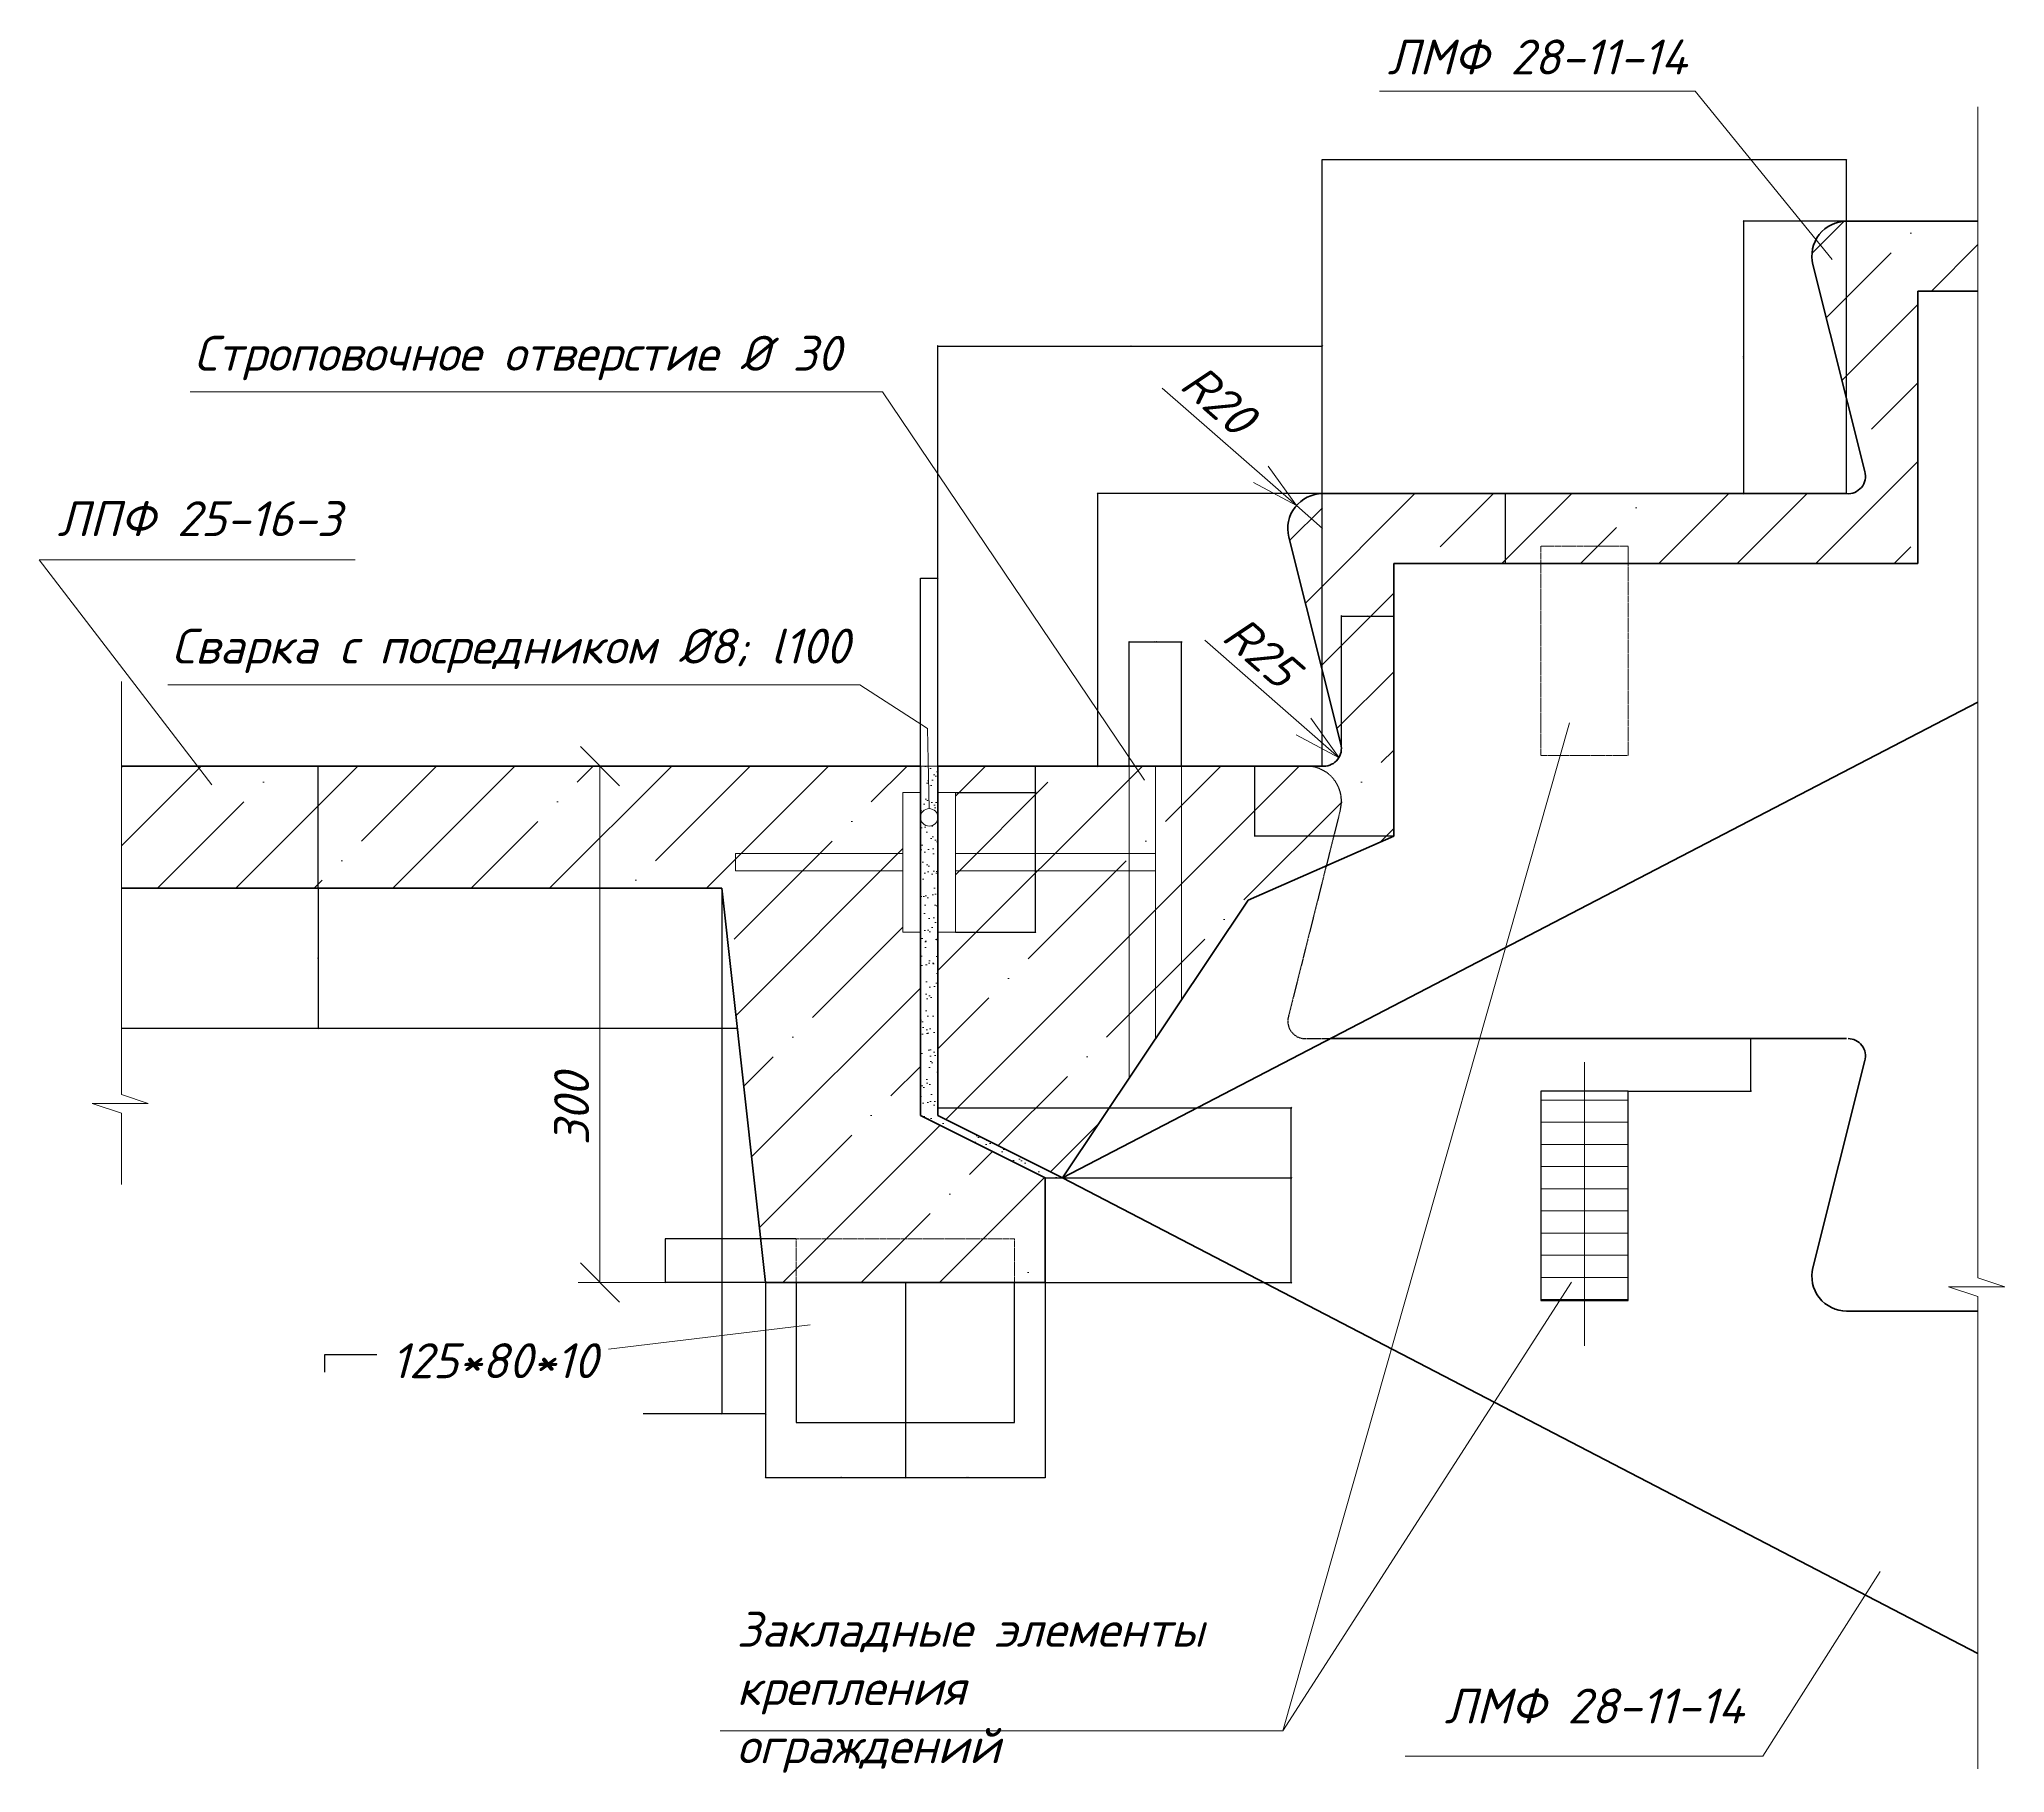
# Model space of a CAD drawing. Header units: millimetres. Extents: x -10163 to 1081624, y -5450 to 417560.
# Drawn here: x 384782 to 390407, y 36183 to 41145 of the extents above; entities that cross this region are included whole.
import ezdxf

# ---------------------------------------------------------------- set-up
doc = ezdxf.new("R2010")
doc.units = ezdxf.units.MM
doc.header["$PDMODE"] = 35
doc.linetypes.add('JIS_02_1.0', pattern=[2, 1, -1])
doc.styles.add('2', font='isocpeui.ttf', dxfattribs={"height": 2})
doc.dimstyles.new('Узлы', dxfattribs={"dimtxt": 2.5, "dimasz": 2.25, "dimexe": 1.25, "dimexo": 0.625, "dimtad": 1, "dimdec": 0, "dimlfac": 10, "dimtxsty": '2', "dimblk": 'OBLIQUE', "dimcen": 2.5, "dimadec": 0, "dimazin": 0, "dimtfac": 1, "dimtdec": 0, "dimtmove": 0, "dimatfit": 3, "dimldrblk": 'OBLIQUE', "dimfxl": 1.25, "dimarcsym": 0})
pattern_1 = [(45, (334797.16, 16455.45), (-224.5064, 224.5064), []), (45, (335021.66, 16455.45), (-224.5064, 224.5064), [396.875, -79.375, 0, -79.375])]

# ---------------------------------------------------------------- blocks, each defined once
blk = doc.blocks.new('_Oblique')
at = {"color": 0, "linetype": 'ByBlock', "lineweight": -2}
blk.add_line((-0.5, -0.5), (0.5, 0.5), dxfattribs=at)
blk = doc.blocks.new('*D1001')
at = {"color": 0, "lineweight": -2, "transparency": 16777216}
for p, q in [((388602.9, 39844.7), (387810, 39844.7)), ((387811.3, 39064.7), (387811.3, 39844.7)), ((387981.6, 39064.7), (387810, 39064.7))]:
    blk.add_line(p, q, dxfattribs=at)
at = {"layer": 'Defpoints', "color": 0, "transparency": 16777216}
for p in [(387811.3, 39844.7), (388603.5, 39844.7), (387982.2, 39064.7)]:
    blk.add_point(p, dxfattribs=at)
at = {"color": 0, "lineweight": -2, "transparency": 16777216, "xscale": 2.25, "yscale": 2.25, "zscale": 2.25}
for p, rotation in [((387811.3, 39844.7), 90), ((387811.3, 39064.7), 270)]:
    blk.add_blockref('_Oblique', p, dxfattribs=dict(at, rotation=rotation))
at = {"color": 0, "lineweight": 13, "transparency": 16777216, "insert": (387809.6, 39593.3), "char_height": 2, "attachment_point": 5, "rotation": 90, "style": '2'}
blk.add_mtext('7800', dxfattribs=at)
blk = doc.blocks.new('*D1002')
at = {"color": 0, "lineweight": -2, "transparency": 16777216}
for p, q in [((387354.1, 39065.3), (387354.1, 40268.5)), ((387354.1, 40267.2), (388454.1, 40267.2)), ((388454.1, 39065.3), (388454.1, 40268.5))]:
    blk.add_line(p, q, dxfattribs=at)
at = {"layer": 'Defpoints', "color": 0, "transparency": 16777216}
for p in [(388454.1, 40267.2), (387354.1, 39064.7), (388454.1, 39064.7)]:
    blk.add_point(p, dxfattribs=at)
at = {"color": 0, "lineweight": -2, "transparency": 16777216, "xscale": 2.25, "yscale": 2.25, "zscale": 2.25, "rotation": 180}
blk.add_blockref('_Oblique', (387354.1, 40267.2), dxfattribs=at)
at = {"color": 0, "lineweight": -2, "transparency": 16777216, "xscale": 2.25, "yscale": 2.25, "zscale": 2.25}
blk.add_blockref('_Oblique', (388454.1, 40267.2), dxfattribs=at)
at = {"color": 0, "lineweight": 13, "transparency": 16777216, "insert": (387904.1, 40268.9), "char_height": 2, "attachment_point": 5, "style": '2'}
blk.add_mtext('11000', dxfattribs=at)
blk = doc.blocks.new('*D1003')
at = {"color": 0, "lineweight": -2, "transparency": 16777216}
for p, q in [((385580.7, 38715.4), (385580.7, 39064.7)), ((385581.4, 39064.7), (385582, 39064.7)), ((385581.4, 38715.4), (385582, 38715.4))]:
    blk.add_line(p, q, dxfattribs=at)
at = {"layer": 'Defpoints', "color": 0, "transparency": 16777216}
for p in [(385580.7, 39064.7), (385580.7, 39064.7), (385580.7, 38715.4)]:
    blk.add_point(p, dxfattribs=at)
at = {"color": 0, "lineweight": -2, "transparency": 16777216, "xscale": 2.25, "yscale": 2.25, "zscale": 2.25}
for p, rotation in [((385580.7, 39064.7), 90), ((385580.7, 38715.4), 270)]:
    blk.add_blockref('_Oblique', p, dxfattribs=dict(at, rotation=rotation))
at = {"color": 0, "lineweight": 13, "transparency": 16777216, "insert": (385579.1, 38890.1), "char_height": 2, "attachment_point": 5, "rotation": 90, "style": '2'}
blk.add_mtext('3492', dxfattribs=at)
blk = doc.blocks.new('*D1004')
at = {"color": 0, "lineweight": -2, "transparency": 16777216}
for p, q in [((385580.9, 38715.4), (385580.9, 38314.7)), ((385581.4, 38715.4), (385582.2, 38715.4)), ((385581.4, 38314.7), (385582.2, 38314.7))]:
    blk.add_line(p, q, dxfattribs=at)
at = {"layer": 'Defpoints', "color": 0, "transparency": 16777216}
for p in [(385580.7, 38715.4), (385580.7, 38314.7), (385580.9, 38314.7)]:
    blk.add_point(p, dxfattribs=at)
at = {"color": 0, "lineweight": -2, "transparency": 16777216, "xscale": 2.25, "yscale": 2.25, "zscale": 2.25}
for p, rotation in [((385580.9, 38715.4), 90), ((385580.9, 38314.7), 270)]:
    blk.add_blockref('_Oblique', p, dxfattribs=dict(at, rotation=rotation))
at = {"color": 0, "lineweight": 13, "transparency": 16777216, "insert": (385579.3, 38515.1), "char_height": 2, "attachment_point": 5, "rotation": 90, "style": '2'}
blk.add_mtext('4008', dxfattribs=at)
blk = doc.blocks.new('*D1005')
at = {"color": 0, "lineweight": -2, "transparency": 16777216}
for p, q in [((387304.1, 38733.6), (387304.1, 39603.2)), ((387354.1, 39601.9), (387304.1, 39601.9)), ((387354.1, 38733.6), (387354.1, 39603.2))]:
    blk.add_line(p, q, dxfattribs=at)
at = {"layer": 'Defpoints', "color": 0, "transparency": 16777216}
for p in [(387304.1, 39601.9), (387304.1, 38733), (387354.1, 38733)]:
    blk.add_point(p, dxfattribs=at)
at = {"color": 0, "lineweight": -2, "transparency": 16777216, "xscale": 2.25, "yscale": 2.25, "zscale": 2.25, "rotation": 180}
blk.add_blockref('_Oblique', (387304.1, 39601.9), dxfattribs=at)
at = {"color": 0, "lineweight": -2, "transparency": 16777216, "xscale": 2.25, "yscale": 2.25, "zscale": 2.25}
blk.add_blockref('_Oblique', (387354.1, 39601.9), dxfattribs=at)
at = {"color": 0, "lineweight": 13, "transparency": 16777216, "insert": (387329.1, 39603.5), "char_height": 2, "attachment_point": 5, "style": '2'}
blk.add_mtext('500', dxfattribs=at)
blk = doc.blocks.new('*D1006')
at = {"color": 0, "lineweight": -2, "transparency": 16777216}
for p, q in [((386861, 37585.6), (386861, 37027.2)), ((387261, 37585.6), (387261, 37027.2)), ((386861, 37028.4), (387261, 37028.4))]:
    blk.add_line(p, q, dxfattribs=at)
at = {"layer": 'Defpoints', "color": 0, "transparency": 16777216}
for p in [(386861, 37586.3), (387261, 37586.3), (387261, 37028.4)]:
    blk.add_point(p, dxfattribs=at)
at = {"color": 0, "lineweight": -2, "transparency": 16777216, "xscale": 2.25, "yscale": 2.25, "zscale": 2.25, "rotation": 180}
blk.add_blockref('_Oblique', (386861, 37028.4), dxfattribs=at)
at = {"color": 0, "lineweight": -2, "transparency": 16777216, "xscale": 2.25, "yscale": 2.25, "zscale": 2.25}
blk.add_blockref('_Oblique', (387261, 37028.4), dxfattribs=at)
at = {"color": 0, "lineweight": 13, "transparency": 16777216, "insert": (387076, 37030), "char_height": 2, "attachment_point": 5, "style": '2'}
blk.add_mtext('4000', dxfattribs=at)
blk = doc.blocks.new('*D1007')
at = {"color": 0, "lineweight": -2, "transparency": 16777216}
for p, q in [((387661, 37585.6), (387661, 37027.2)), ((387261, 37210), (387261, 37027.2)), ((387261, 37028.4), (387661, 37028.4))]:
    blk.add_line(p, q, dxfattribs=at)
at = {"layer": 'Defpoints', "color": 0, "transparency": 16777216}
for p in [(387661, 37586.3), (387261, 37210.6), (387661, 37028.4)]:
    blk.add_point(p, dxfattribs=at)
at = {"color": 0, "lineweight": -2, "transparency": 16777216, "xscale": 2.25, "yscale": 2.25, "zscale": 2.25, "rotation": 180}
blk.add_blockref('_Oblique', (387261, 37028.4), dxfattribs=at)
at = {"color": 0, "lineweight": -2, "transparency": 16777216, "xscale": 2.25, "yscale": 2.25, "zscale": 2.25}
blk.add_blockref('_Oblique', (387661, 37028.4), dxfattribs=at)
at = {"color": 0, "lineweight": 13, "transparency": 16777216, "insert": (387437.6, 37030), "char_height": 2, "attachment_point": 5, "style": '2'}
blk.add_mtext('4000', dxfattribs=at)
blk = doc.blocks.new('*D1008')
at = {"color": 0, "lineweight": -2, "transparency": 16777216}
for p, q in [((386735.9, 38714.3), (386735.9, 37209.3)), ((386861, 37585.6), (386861, 37209.3)), ((386735.9, 37210.6), (386510.5, 37210.6)), ((386861, 37210.6), (386735.9, 37210.6))]:
    blk.add_line(p, q, dxfattribs=at)
at = {"layer": 'Defpoints', "color": 0, "transparency": 16777216}
for p in [(386735.9, 38714.9), (386861, 37586.3), (386861, 37210.6)]:
    blk.add_point(p, dxfattribs=at)
at = {"color": 0, "lineweight": -2, "transparency": 16777216, "xscale": 2.25, "yscale": 2.25, "zscale": 2.25, "rotation": 180}
blk.add_blockref('_Oblique', (386735.9, 37210.6), dxfattribs=at)
at = {"color": 0, "lineweight": -2, "transparency": 16777216, "xscale": 2.25, "yscale": 2.25, "zscale": 2.25}
blk.add_blockref('_Oblique', (386861, 37210.6), dxfattribs=at)
at = {"color": 0, "lineweight": 13, "transparency": 16777216, "insert": (386513.6, 37212.2), "char_height": 2, "attachment_point": 5, "style": '2'}
blk.add_mtext('1250', dxfattribs=at)
blk = doc.blocks.new('*D1009')
at = {"color": 0, "lineweight": -2, "transparency": 16777216}
for p, q in [((388454.1, 40267.9), (388454.1, 40801)), ((389954.1, 40799.8), (388454.1, 40799.8)), ((389954.1, 39845.3), (389954.1, 40801))]:
    blk.add_line(p, q, dxfattribs=at)
at = {"layer": 'Defpoints', "color": 0, "transparency": 16777216}
for p in [(388454.1, 40799.8), (388454.1, 40267.2), (389954.1, 39844.7)]:
    blk.add_point(p, dxfattribs=at)
at = {"color": 0, "lineweight": -2, "transparency": 16777216, "xscale": 2.25, "yscale": 2.25, "zscale": 2.25, "rotation": 180}
blk.add_blockref('_Oblique', (388454.1, 40799.8), dxfattribs=at)
at = {"color": 0, "lineweight": -2, "transparency": 16777216, "xscale": 2.25, "yscale": 2.25, "zscale": 2.25}
blk.add_blockref('_Oblique', (389954.1, 40799.8), dxfattribs=at)
at = {"color": 0, "lineweight": 13, "transparency": 16777216, "insert": (389204.1, 40801.4), "char_height": 2, "attachment_point": 5, "style": '2'}
blk.add_mtext('15000', dxfattribs=at)
blk = doc.blocks.new('*D1010')
at = {"color": 0, "lineweight": -2, "transparency": 16777216}
for p, q in [((387901.6, 39065.3), (387901.6, 39421.5)), ((387901.6, 39420.3), (388051.6, 39420.3)), ((388051.6, 39065.3), (388051.6, 39421.5))]:
    blk.add_line(p, q, dxfattribs=at)
at = {"layer": 'Defpoints', "color": 0, "transparency": 16777216}
for p in [(388051.6, 39420.3), (387901.6, 39064.7), (388051.6, 39064.7)]:
    blk.add_point(p, dxfattribs=at)
at = {"color": 0, "lineweight": -2, "transparency": 16777216, "xscale": 2.25, "yscale": 2.25, "zscale": 2.25, "rotation": 180}
blk.add_blockref('_Oblique', (387901.6, 39420.3), dxfattribs=at)
at = {"color": 0, "lineweight": -2, "transparency": 16777216, "xscale": 2.25, "yscale": 2.25, "zscale": 2.25}
blk.add_blockref('_Oblique', (388051.6, 39420.3), dxfattribs=at)
at = {"color": 0, "lineweight": 13, "transparency": 16777216, "insert": (387976.6, 39421.9), "char_height": 2, "attachment_point": 5, "style": '2'}
blk.add_mtext('1500', dxfattribs=at)
blk = doc.blocks.new('*D1011')
at = {"color": 0, "lineweight": -2, "transparency": 16777216}
for p, q in [((388453.5, 39064.7), (388259.9, 39064.7)), ((388261.2, 38864.7), (388261.2, 39064.7)), ((388658, 38864.7), (388259.9, 38864.7))]:
    blk.add_line(p, q, dxfattribs=at)
at = {"layer": 'Defpoints', "color": 0, "transparency": 16777216}
for p in [(388261.2, 39064.7), (388454.1, 39064.7), (388658.6, 38864.7)]:
    blk.add_point(p, dxfattribs=at)
at = {"color": 0, "lineweight": -2, "transparency": 16777216, "xscale": 2.25, "yscale": 2.25, "zscale": 2.25}
for p, rotation in [((388261.2, 39064.7), 90), ((388261.2, 38864.7), 270)]:
    blk.add_blockref('_Oblique', p, dxfattribs=dict(at, rotation=rotation))
at = {"color": 0, "lineweight": 13, "transparency": 16777216, "insert": (388259.6, 38959.3), "char_height": 2, "attachment_point": 5, "rotation": 90, "style": '2'}
blk.add_mtext('2000', dxfattribs=at)
blk = doc.blocks.new('*D1012')
at = {"color": 0, "lineweight": -2, "transparency": 16777216}
for p, q in [((388508.6, 39115.3), (388508.6, 39495.1)), ((388508.6, 39493.9), (388658.6, 39493.9)), ((388658.6, 39115.3), (388658.6, 39495.1))]:
    blk.add_line(p, q, dxfattribs=at)
at = {"layer": 'Defpoints', "color": 0, "transparency": 16777216}
for p in [(388658.6, 39493.9), (388508.6, 39114.7), (388658.6, 39114.7)]:
    blk.add_point(p, dxfattribs=at)
at = {"color": 0, "lineweight": -2, "transparency": 16777216, "xscale": 2.25, "yscale": 2.25, "zscale": 2.25, "rotation": 180}
blk.add_blockref('_Oblique', (388508.6, 39493.9), dxfattribs=at)
at = {"color": 0, "lineweight": -2, "transparency": 16777216, "xscale": 2.25, "yscale": 2.25, "zscale": 2.25}
blk.add_blockref('_Oblique', (388658.6, 39493.9), dxfattribs=at)
at = {"color": 0, "lineweight": 13, "transparency": 16777216, "insert": (388583.6, 39495.5), "char_height": 2, "attachment_point": 5, "style": '2'}
blk.add_mtext('1500', dxfattribs=at)
blk = doc.blocks.new('*D1013')
at = {"color": 0, "lineweight": -2, "transparency": 16777216}
for p, q in [((389119.1, 39844.7), (388977.5, 39844.7)), ((388978.7, 39644.7), (388978.7, 39844.7)), ((388979.4, 39644.7), (388980, 39644.7))]:
    blk.add_line(p, q, dxfattribs=at)
at = {"layer": 'Defpoints', "color": 0, "transparency": 16777216}
for p in [(388978.7, 39844.7), (389119.8, 39844.7), (388978.7, 39644.7)]:
    blk.add_point(p, dxfattribs=at)
at = {"color": 0, "lineweight": -2, "transparency": 16777216, "xscale": 2.25, "yscale": 2.25, "zscale": 2.25}
for p, rotation in [((388978.7, 39844.7), 90), ((388978.7, 39644.7), 270)]:
    blk.add_blockref('_Oblique', p, dxfattribs=dict(at, rotation=rotation))
at = {"color": 0, "lineweight": 13, "transparency": 16777216, "insert": (388977.1, 39744.7), "char_height": 2, "attachment_point": 5, "rotation": 90, "style": '2'}
blk.add_mtext('2000', dxfattribs=at)
blk = doc.blocks.new('*D1014')
at = {"color": 0, "lineweight": -2, "transparency": 16777216}
for p, q in [((389329.7, 38284.7), (389681.9, 38284.7)), ((389680.7, 38134.7), (389680.7, 38284.7)), ((389329.7, 38134.7), (389681.9, 38134.7))]:
    blk.add_line(p, q, dxfattribs=at)
at = {"layer": 'Defpoints', "color": 0, "transparency": 16777216}
for p in [(389329.1, 38284.7), (389680.7, 38284.7), (389329.1, 38134.7)]:
    blk.add_point(p, dxfattribs=at)
at = {"color": 0, "lineweight": -2, "transparency": 16777216, "xscale": 2.25, "yscale": 2.25, "zscale": 2.25}
for p, rotation in [((389680.7, 38284.7), 90), ((389680.7, 38134.7), 270)]:
    blk.add_blockref('_Oblique', p, dxfattribs=dict(at, rotation=rotation))
at = {"color": 0, "lineweight": 13, "transparency": 16777216, "insert": (389679.1, 38209.7), "char_height": 2, "attachment_point": 5, "rotation": 90, "style": '2'}
blk.add_mtext('1500', dxfattribs=at)
blk = doc.blocks.new('*D1015')
at = {"color": 0, "lineweight": -2, "transparency": 16777216}
for p, q in [((387404.7, 38989.7), (387634.6, 38989.7)), ((387633.3, 38589.7), (387633.3, 38989.7)), ((387404.7, 38589.7), (387634.6, 38589.7))]:
    blk.add_line(p, q, dxfattribs=at)
at = {"layer": 'Defpoints', "color": 0, "transparency": 16777216}
for p in [(387404.1, 38989.7), (387633.3, 38989.7), (387404.1, 38589.7)]:
    blk.add_point(p, dxfattribs=at)
at = {"color": 0, "lineweight": -2, "transparency": 16777216, "xscale": 2.25, "yscale": 2.25, "zscale": 2.25}
for p, rotation in [((387633.3, 38989.7), 90), ((387633.3, 38589.7), 270)]:
    blk.add_blockref('_Oblique', p, dxfattribs=dict(at, rotation=rotation))
at = {"color": 0, "lineweight": 13, "transparency": 16777216, "insert": (387631.7, 38686.4), "char_height": 2, "attachment_point": 5, "rotation": 90, "style": '2'}
blk.add_mtext('4000', dxfattribs=at)
blk = doc.blocks.new('*D1016')
at = {"color": 0, "lineweight": -2, "transparency": 16777216}
for p, q in [((387633.3, 38989.7), (387633.3, 39064.7)), ((387633.9, 39064.7), (387634.6, 39064.7)), ((387633.9, 38989.7), (387634.6, 38989.7))]:
    blk.add_line(p, q, dxfattribs=at)
at = {"layer": 'Defpoints', "color": 0, "transparency": 16777216}
for p in [(387633.3, 39064.7), (387633.3, 39064.7), (387633.3, 38989.7)]:
    blk.add_point(p, dxfattribs=at)
at = {"color": 0, "lineweight": -2, "transparency": 16777216, "xscale": 2.25, "yscale": 2.25, "zscale": 2.25}
for p, rotation in [((387633.3, 39064.7), 90), ((387633.3, 38989.7), 270)]:
    blk.add_blockref('_Oblique', p, dxfattribs=dict(at, rotation=rotation))
at = {"color": 0, "lineweight": 13, "transparency": 16777216, "insert": (387631.7, 39027.2), "char_height": 2, "attachment_point": 5, "rotation": 90, "style": '2'}
blk.add_mtext('750', dxfattribs=at)
blk = doc.blocks.new('*D1017')
at = {"color": 0, "lineweight": -2, "transparency": 16777216}
for p, q in [((386947.8, 37711.3), (386573.2, 37711.3)), ((386574.4, 37586.3), (386574.4, 37711.3)), ((386947.8, 37586.3), (386573.2, 37586.3))]:
    blk.add_line(p, q, dxfattribs=at)
at = {"layer": 'Defpoints', "color": 0, "transparency": 16777216}
for p in [(386574.4, 37711.3), (386948.5, 37711.3), (386948.5, 37586.3)]:
    blk.add_point(p, dxfattribs=at)
at = {"color": 0, "lineweight": -2, "transparency": 16777216, "xscale": 2.25, "yscale": 2.25, "zscale": 2.25}
for p, rotation in [((386574.4, 37711.3), 90), ((386574.4, 37586.3), 270)]:
    blk.add_blockref('_Oblique', p, dxfattribs=dict(at, rotation=rotation))
at = {"color": 0, "lineweight": 13, "transparency": 16777216, "insert": (386572.8, 37648.8), "char_height": 2, "attachment_point": 5, "rotation": 90, "style": '2'}
blk.add_mtext('1250', dxfattribs=at)
blk = doc.blocks.new('*D1018')
at = {"color": 0, "lineweight": -2, "transparency": 16777216}
for p, q in [((387661.6, 37886.3), (388366.7, 37886.3)), ((388365.4, 37586.3), (388365.4, 37886.3)), ((387661.6, 37586.3), (388366.7, 37586.3))]:
    blk.add_line(p, q, dxfattribs=at)
at = {"layer": 'Defpoints', "color": 0, "transparency": 16777216}
for p in [(387661, 37886.3), (388365.4, 37886.3), (387661, 37586.3)]:
    blk.add_point(p, dxfattribs=at)
at = {"color": 0, "lineweight": -2, "transparency": 16777216, "xscale": 2.25, "yscale": 2.25, "zscale": 2.25}
for p, rotation in [((388365.4, 37886.3), 90), ((388365.4, 37586.3), 270)]:
    blk.add_blockref('_Oblique', p, dxfattribs=dict(at, rotation=rotation))
at = {"color": 0, "lineweight": 13, "transparency": 16777216, "insert": (388363.8, 37736.3), "char_height": 2, "attachment_point": 5, "rotation": 90, "style": '2'}
blk.add_mtext('3000', dxfattribs=at)
blk = doc.blocks.new('*D1019')
at = {"color": 0, "lineweight": -2, "transparency": 16777216}
for p, q in [((387354.7, 38086.3), (388366.7, 38086.3)), ((388365.4, 37886.3), (388365.4, 38086.3)), ((387661.6, 37886.3), (388366.7, 37886.3))]:
    blk.add_line(p, q, dxfattribs=at)
at = {"layer": 'Defpoints', "color": 0, "transparency": 16777216}
for p in [(387354.1, 38086.3), (388365.4, 38086.3), (387661, 37886.3)]:
    blk.add_point(p, dxfattribs=at)
at = {"color": 0, "lineweight": -2, "transparency": 16777216, "xscale": 2.25, "yscale": 2.25, "zscale": 2.25}
for p, rotation in [((388365.4, 38086.3), 90), ((388365.4, 37886.3), 270)]:
    blk.add_blockref('_Oblique', p, dxfattribs=dict(at, rotation=rotation))
at = {"color": 0, "lineweight": 13, "transparency": 16777216, "insert": (388363.8, 37986.3), "char_height": 2, "attachment_point": 5, "rotation": 90, "style": '2'}
blk.add_mtext('2000', dxfattribs=at)
blk = doc.blocks.new('*D1020')
at = {"color": 0, "lineweight": -2, "transparency": 16777216}
for p, q in [((389954.5, 40624.7), (389658.8, 40624.7)), ((389660.1, 39844.7), (389660.1, 40624.7)), ((389732.1, 39844.7), (389658.8, 39844.7))]:
    blk.add_line(p, q, dxfattribs=at)
at = {"layer": 'Defpoints', "color": 0, "transparency": 16777216}
for p in [(389660.1, 40624.7), (389955.2, 40624.7), (389732.7, 39844.7)]:
    blk.add_point(p, dxfattribs=at)
at = {"color": 0, "lineweight": -2, "transparency": 16777216, "xscale": 2.25, "yscale": 2.25, "zscale": 2.25}
for p, rotation in [((389660.1, 40624.7), 90), ((389660.1, 39844.7), 270)]:
    blk.add_blockref('_Oblique', p, dxfattribs=dict(at, rotation=rotation))
at = {"color": 0, "lineweight": 13, "transparency": 16777216, "insert": (389658.5, 40234.7), "char_height": 2, "attachment_point": 5, "rotation": 90, "style": '2'}
blk.add_mtext('7800', dxfattribs=at)

msp = doc.modelspace()

# ---------------------------------------------------------------- hatches: boundary and pattern name
at = {"lineweight": 13}
h = msp.add_hatch(dxfattribs=at)
h.set_pattern_fill('ANSI35', color=256, scale=50, style=0)
h.set_pattern_definition(pattern_1)
edge = h.paths.add_edge_path()
edge.add_line((390330.239, 40424.69), (390330.239, 40624.684))
edge.add_line((390330.239, 40624.684), (389954.107, 40624.684))
edge.add_arc((389955.159, 40524.69), 100, 90.603041, 194.089216)
edge.add_line((389858.168, 40500.347), (390006.847, 39907.956))
edge.add_arc((389958.639, 39894.69), 50, -90, 15.386077, ccw=False)
edge.add_line((389958.639, 39844.69), (388454.107, 39844.69))
edge.add_arc((388455.159, 39744.695), 100, 90.603041, 194.089216)
edge.add_line((388358.168, 39720.352), (388506.847, 39127.961))
edge.add_arc((388458.639, 39114.695), 50, -90, 15.386077, ccw=False)
edge.add_line((388458.639, 39064.695), (388408.867, 39064.695))
edge.add_arc((388408.867, 38964.695), 100, -14.089216, 90, ccw=False)
edge.add_line((388505.859, 38940.352), (388465.448, 38779.344))
edge.add_line((388465.448, 38779.344), (388658.639, 38864.695))
edge.add_line((388658.639, 38864.695), (388658.639, 39644.695))
edge.add_line((388658.639, 39644.695), (390158.639, 39644.695))
edge.add_line((390158.639, 39644.695), (390158.639, 40424.69))
edge.add_line((390158.639, 40424.69), (390330.239, 40424.69))
h = msp.add_hatch(dxfattribs=at)
h.set_pattern_fill('ANSI35', color=256, scale=50, style=0)
h.set_pattern_definition(pattern_1)
edge = h.paths.add_edge_path()
edge.add_line((387404.107, 38589.695), (387354.107, 38589.695))
edge.add_line((387354.107, 38589.695), (387354.107, 38064.695))
edge.add_line((387354.107, 38064.695), (387710.97, 37886.264))
edge.add_line((387710.97, 37886.264), (388242.201, 38680.713))
edge.add_line((388242.201, 38680.713), (388465.448, 38779.344))
edge.add_line((388465.448, 38779.344), (388505.859, 38940.352))
edge.add_arc((388408.867, 38964.695), 100, 345.910784, 450)
edge.add_line((388408.867, 39064.695), (387354.107, 39064.695))
edge.add_line((387354.107, 39064.695), (387354.107, 38989.695))
edge.add_line((387354.107, 38989.695), (387404.107, 38989.695))
edge.add_line((387404.107, 38989.695), (387404.107, 38589.695))
h.paths.add_polyline_path([(387254.107, 38989.695), (387304.107, 38989.695), (387304.107, 39064.695), (385017.228, 39064.695), (385017.228, 38715.693), (386735.942, 38714.943), (386860.97, 37586.264), (387660.97, 37586.264), (387660.97, 37886.264), (387304.107, 38064.695), (387304.107, 38589.695), (387254.107, 38589.695)])
h = msp.add_hatch(dxfattribs=at)
h.set_pattern_fill('AR-SAND', color=256, style=0)
h.set_pattern_definition([(37.5, (334797.157, 16455.45), (-1.60003, 48.941324), [0, -38.608, 0, -43.18, 0, -41.275]), (7.5, (334797.16, 16455.45), (44.95233, 71.68251), [0, -20.828, 0, -34.798, 0, -13.335]), (327.5, (334765.915, 16455.45), (79.099237, 0.14372), [0, -12.7, 0, -45.72, 0, -59.69]), (317.5, (334765.915, 16455.45), (76.355645, 22.29293), [0, -6.35, 0, -29.972, 0, -34.29])])
h.paths.add_polyline_path([(387354.107, 38917.982, -1), (387304.107, 38917.982), (387304.107, 38064.695), (387660.97, 37886.264), (387710.97, 37886.264), (387354.107, 38064.695)])
h.paths.add_polyline_path([(387326.737, 39064.695), (387304.107, 39064.695), (387304.107, 38917.982, -0.41421356), (387329.107, 38942.982)])
h.paths.add_polyline_path([(387354.107, 39064.695), (387326.737, 39064.695), (387329.107, 38942.982, -0.41421356), (387354.107, 38917.982)])
h = msp.add_hatch(dxfattribs=at)
h.set_pattern_fill('LINE', color=256, scale=20, style=0)
h.set_pattern_definition([(0, (334797.157, 16455.45), (0, 63.5), [])])
h.paths.add_polyline_path([(389204.107, 38134.701), (389079.107, 38134.701), (389079.107, 37534.701), (389204.107, 37534.701)])
h.paths.add_polyline_path([(389329.107, 38134.701), (389204.107, 38134.701), (389204.107, 37534.701), (389329.107, 37534.701)])

# ---------------------------------------------------------------- linework, layer by layer
for p, q in [((388617.354, 40996.763), (389520.74, 40996.763)), ((389520.74, 40996.763), (389913.038, 40514.813)), ((390330.239, 40951.627), (390330.239, 37599.87)), ((385214.519, 40135.852), (387195.338, 40135.852)), ((387195.338, 40135.852), (387945.425, 39024.709)), ((387996.079, 40146.833), (388379.938, 39810.587)), ((388379.938, 39810.587), (388298.763, 39923.675)), ((388379.938, 39810.587), (388257.146, 39876.166)), ((388455.159, 39744.695), (388379.938, 39810.587)), ((385686.176, 39655.301), (384782.428, 39655.301)), ((384782.428, 39655.301), (385276.012, 39011.574)), ((388118.162, 39425.003), (388502.021, 39088.757)), ((385017.228, 39306.705), (385017.228, 38124.923)), ((385150.139, 39297.667), (387130.958, 39297.667)), ((387324.649, 39171.986), (387130.958, 39297.667)), ((387329.107, 38942.982), (387324.649, 39171.986)), ((388341.595, 36302.782), (389161.901, 39188.945)), ((388502.021, 39088.757), (388379.229, 39154.336)), ((388502.021, 39088.757), (388420.846, 39201.845)), ((386848.919, 39064.695), (386324.497, 39064.695)), ((386386.997, 37586.264), (386386.997, 39064.695)), ((387304.107, 39064.695), (387354.107, 39064.695)), ((387901.585, 38171.327), (387901.585, 39064.695)), ((387976.585, 38283.489), (387976.585, 39064.695)), ((388051.585, 38395.65), (388051.585, 39064.695)), ((387304.107, 38989.695), (387254.107, 38989.695)), ((387254.107, 38989.695), (387254.107, 38589.695)), ((387354.107, 38989.695), (387404.107, 38989.695)), ((387404.107, 38989.695), (387404.107, 38589.695)), ((387254.107, 38814.695), (386774.69, 38814.695)), ((386774.69, 38764.695), (386774.69, 38814.695)), ((387404.107, 38814.695), (387976.585, 38814.695)), ((387254.107, 38764.695), (386774.69, 38764.695)), ((387404.107, 38764.695), (387976.585, 38764.695)), ((387254.107, 38589.695), (387304.107, 38589.695)), ((387404.107, 38589.695), (387354.107, 38589.695)), ((389204.107, 37404.9), (389204.107, 38216.892)), ((385093.994, 38099.263), (384933.236, 38099.263)), ((384933.236, 38099.263), (385017.228, 38071.187)), ((385017.228, 38124.923), (385093.994, 38099.263)), ((385017.228, 38071.187), (385017.228, 37866.793)), ((387660.97, 37886.264), (387710.97, 37886.264)), ((386848.919, 37586.264), (386324.497, 37586.264)), ((388341.595, 36302.782), (389167.014, 37587.736)), ((390407.005, 37574.21), (390246.246, 37574.21)), ((390246.246, 37574.21), (390330.239, 37546.134)), ((390330.239, 37599.87), (390407.005, 37574.21)), ((390330.239, 37546.134), (390330.239, 36194.336)), ((386411.537, 37395.844), (386988.506, 37465.799)), ((389715.014, 36230.499), (390050.515, 36759.323)), ((386731.089, 36302.782), (388341.595, 36302.782)), ((389715.014, 36230.499), (388691.309, 36230.499))]:
    msp.add_line(p, q, dxfattribs=at)
at = {"lineweight": 50}
for p, q in [((389954.107, 40624.684), (390330.239, 40624.684)), ((389858.168, 40500.347), (390006.911, 39907.702)), ((390158.639, 39644.695), (390158.639, 40424.69)), ((390158.639, 40424.69), (390330.239, 40424.69)), ((388454.107, 39844.69), (389954.107, 39844.69)), ((388358.168, 39720.352), (388506.911, 39127.707)), ((388658.639, 38864.695), (388658.639, 39644.695)), ((388658.639, 39644.695), (390158.639, 39644.695)), ((387710.97, 37886.264), (390330.239, 39248.284)), ((387304.107, 39064.695), (385017.228, 39064.695)), ((387304.107, 39064.695), (387304.107, 38064.695)), ((387354.107, 39064.695), (387354.107, 38084.695)), ((387354.107, 39064.695), (387354.107, 38064.695)), ((387354.107, 39064.695), (388458.639, 39064.695)), ((387354.107, 39064.695), (387354.107, 38064.695)), ((388242.201, 38680.713), (388658.639, 38864.695)), ((386735.942, 38714.943), (385017.228, 38715.693)), ((386735.942, 38714.943), (386860.97, 37586.264)), ((387710.97, 37886.264), (388242.201, 38680.713)), ((388477.195, 38284.701), (389954.107, 38284.701)), ((389858.168, 37629.044), (390006.911, 38221.689)), ((387304.107, 38064.695), (387660.97, 37886.264)), ((387354.107, 38064.695), (387710.97, 37886.264)), ((387354.107, 38064.695), (387710.97, 37886.264)), ((387660.97, 37886.264), (387660.97, 37586.264)), ((390330.239, 36524.244), (387710.97, 37886.264)), ((387660.97, 37586.264), (386860.97, 37586.264)), ((389954.107, 37504.706), (390330.239, 37504.706))]:
    msp.add_line(p, q, dxfattribs=at)
at = {"linetype": 'JIS_02_1.0', "lineweight": 30}
for p, q in [((388505.859, 38940.352), (388357.115, 38347.707)), ((388405.387, 38284.695), (388477.184, 38284.695))]:
    msp.add_line(p, q, dxfattribs=at)
at = {"lineweight": 30}
for p, q in [((385017.228, 38314.695), (386780.279, 38314.695)), ((385748.579, 37379.916), (385598.579, 37379.916)), ((385598.579, 37379.916), (385598.579, 37329.916))]:
    msp.add_line(p, q, dxfattribs=at)
at = {"linetype": 'JIS_02_1.0', "lineweight": 13}
for points in [[(389079.107, 39094.69), (389329.107, 39094.69), (389329.107, 39694.69), (389079.107, 39694.69)], [(386948.47, 37586.264), (387573.47, 37586.264), (387573.47, 37711.264), (386948.47, 37711.264)]]:
    msp.add_lwpolyline(points, close=True, dxfattribs=at)
at = {"lineweight": 30}
for points in [[(389079.107, 37534.701), (389329.107, 37534.701), (389329.107, 38134.701), (389079.107, 38134.701)], [(386948.47, 37186.264), (387573.47, 37186.264), (387573.47, 37586.264), (386948.47, 37586.264)]]:
    msp.add_lwpolyline(points, close=True, dxfattribs=at)
at = {"lineweight": 13}
msp.add_circle((387329.107, 38917.982), 25, dxfattribs=at)
at = {"lineweight": 50}
for centre, radius, start, end in [((389955.159, 40524.69), 100, 90, 194.089216), ((389958.385, 39894.739), 50.232, 265.113841, 15.195336), ((388455.159, 39744.695), 100, 90, 194.089216), ((388458.639, 39114.695), 50, 270, 15.326183), ((389958.639, 38234.701), 50, 344.673817, 90), ((389955.159, 37604.701), 100, 165.910784, 270)]:
    msp.add_arc(centre, radius, start, end, dxfattribs=at)
at = {"linetype": 'JIS_02_1.0', "lineweight": 30}
for centre, radius, start, end in [((388408.867, 38964.695), 100, 345.910784, 90), ((388405.387, 38334.695), 50, 164.673817, 270)]:
    msp.add_arc(centre, radius, start, end, dxfattribs=at)

# ---------------------------------------------------------------- block references
at = {"lineweight": 13, "xscale": 112.5, "yscale": 112.5, "zscale": 112.5}
for p, rotation in [((386386.997, 39064.695), 90), ((386386.997, 37586.264), 270)]:
    msp.add_blockref('_Oblique', p, dxfattribs=dict(at, rotation=rotation))

# ---------------------------------------------------------------- texts
at = {"lineweight": 50, "char_height": 100, "attachment_point": 1, "style": '2'}
for s, insert, width in [('{\\fISOCPEUR|b0|i1|c204|p34;ЛМФ 28-11-14}', (388640.619, 41144.649), 869.18712), ('{\\fISOCPEUR|b0|i1|c204|p34;ЛПФ 25-16-3}', (384834.376, 39823.156), 821.02751), ('{\\fISOCPEUR|b0|i1|c204|p34;ЛМФ 28-11-14}', (388803.787, 36424.377), 869.18712)]:
    msp.add_mtext(s, dxfattribs=dict(at, insert=insert, width=width))
at = {"lineweight": 13, "char_height": 100, "attachment_point": 1, "style": '2'}
for s, insert, width in [('{\\fISOCPEUR|b0|i1|c204|p34;Строповочное отверстие %%C 30}', (385225.258, 40296.516), 2034.86606), ('{\\fISOCPEUR|b0|i1|c204|p34;Сварка с посредником %%C8; l100}', (385160.878, 39458.332), 2034.86606), ('125*80*10', (385790.195, 37412.751), 728.92567), ('{\\fISOCPEUR|b0|i1|c204|p34;Закладные элементы крепления ограждений}', (386778.194, 36643.939), 1461.71503)]:
    msp.add_mtext(s, dxfattribs=dict(at, insert=insert, width=width))
at = {"lineweight": 13, "char_height": 100, "attachment_point": 5, "style": '2'}
for s, insert, rotation in [('R20', (388156.92, 40113.955), 318.782861), ('R25', (388279.003, 39392.126), 318.782861), ('300', (386305.747, 38082.713), 90)]:
    msp.add_mtext(s, dxfattribs=dict(at, insert=insert, rotation=rotation))

# ---------------------------------------------------------------- dimensions: what is measured, and where the dimension line sits
at = {"lineweight": 13}
for base, p1, p2, picture, middle in [((388454.107, 40799.785), (389954.107, 39844.69), (388454.107, 40267.231), '*D1009', (389204.107, 40801.41)), ((387304.107, 39601.909), (387354.107, 38732.969), (387304.107, 38732.969), '*D1005', (387329.107, 39603.534)), ((388658.639, 39493.889), (388508.639, 39114.695), (388658.639, 39114.695), '*D1012', (388583.639, 39495.514))]:
    dim = msp.add_linear_dim(base=base, p1=p1, p2=p2, dimstyle='Узлы', dxfattribs=at)
    dim.commit()
    dim.dimension.update_dxf_attribs({"geometry": picture, "text_midpoint": middle})
for base, p1, p2, picture, middle in [((389660.095, 40624.69), (389732.727, 39844.69), (389955.159, 40624.69), '*D1020', (389658.457, 40234.69)), ((388978.733, 39844.69), (388978.733, 39644.695), (389119.774, 39844.69), '*D1013', (388977.108, 39744.693)), ((385580.748, 39064.695), (385580.748, 38715.447), (385580.748, 39064.695), '*D1003', (385579.123, 38890.071)), ((387633.325, 39064.695), (387633.325, 38989.695), (387633.325, 39064.695), '*D1016', (387631.687, 39027.195)), ((385580.923, 38314.695), (385580.748, 38715.447), (385580.748, 38314.695), '*D1004', (385579.298, 38515.071)), ((389680.692, 38284.701), (389329.107, 38134.701), (389329.107, 38284.701), '*D1014', (389679.067, 38209.701)), ((388365.442, 37886.264), (387660.97, 37586.264), (387660.97, 37886.264), '*D1018', (388363.817, 37736.264)), ((386574.4, 37711.264), (386948.47, 37586.264), (386948.47, 37711.264), '*D1017', (386572.775, 37648.764))]:
    dim = msp.add_linear_dim(base=base, p1=p1, p2=p2, angle=90, dimstyle='Узлы', dxfattribs=at)
    dim.commit()
    dim.dimension.update_dxf_attribs({"geometry": picture, "text_midpoint": middle})
for base, p1, p2, picture, middle in [((388454.107, 40267.231), (387354.107, 39064.695), (388454.107, 39064.695), '*D1002', (387904.107, 40267.231)), ((388051.585, 39420.295), (387901.585, 39064.695), (388051.585, 39064.695), '*D1010', (387976.585, 39420.295)), ((386860.97, 37210.58), (386735.942, 38714.943), (386860.97, 37586.264), '*D1008', (386513.611, 37210.58)), ((387260.97, 37028.407), (386860.97, 37586.264), (387260.97, 37586.264), '*D1006', (387076.026, 37028.407)), ((387660.97, 37028.407), (387260.97, 37210.58), (387660.97, 37586.264), '*D1007', (387437.641, 37028.407))]:
    dim = msp.add_linear_dim(base=base, p1=p1, p2=p2, dimstyle='Узлы', dxfattribs=at)
    dim.commit()
    dim.dimension.update_dxf_attribs({"geometry": picture, "text_midpoint": middle, "dimtype": 160})
for base, p1, p2, picture, middle in [((387811.273, 39844.695), (387982.244, 39064.695), (388603.503, 39844.695), '*D1001', (387811.273, 39593.257)), ((388261.193, 39064.695), (388658.639, 38864.695), (388454.107, 39064.695), '*D1011', (388261.193, 38959.323)), ((387633.325, 38989.695), (387404.107, 38589.695), (387404.107, 38989.695), '*D1015', (387633.325, 38686.396)), ((388365.442, 38086.264), (387660.97, 37886.264), (387354.107, 38086.264), '*D1019', (388365.442, 37986.264))]:
    dim = msp.add_linear_dim(base=base, p1=p1, p2=p2, angle=90, dimstyle='Узлы', dxfattribs=at)
    dim.commit()
    dim.dimension.update_dxf_attribs({"geometry": picture, "text_midpoint": middle, "dimtype": 160})

doc.saveas('drawing.dxf')
